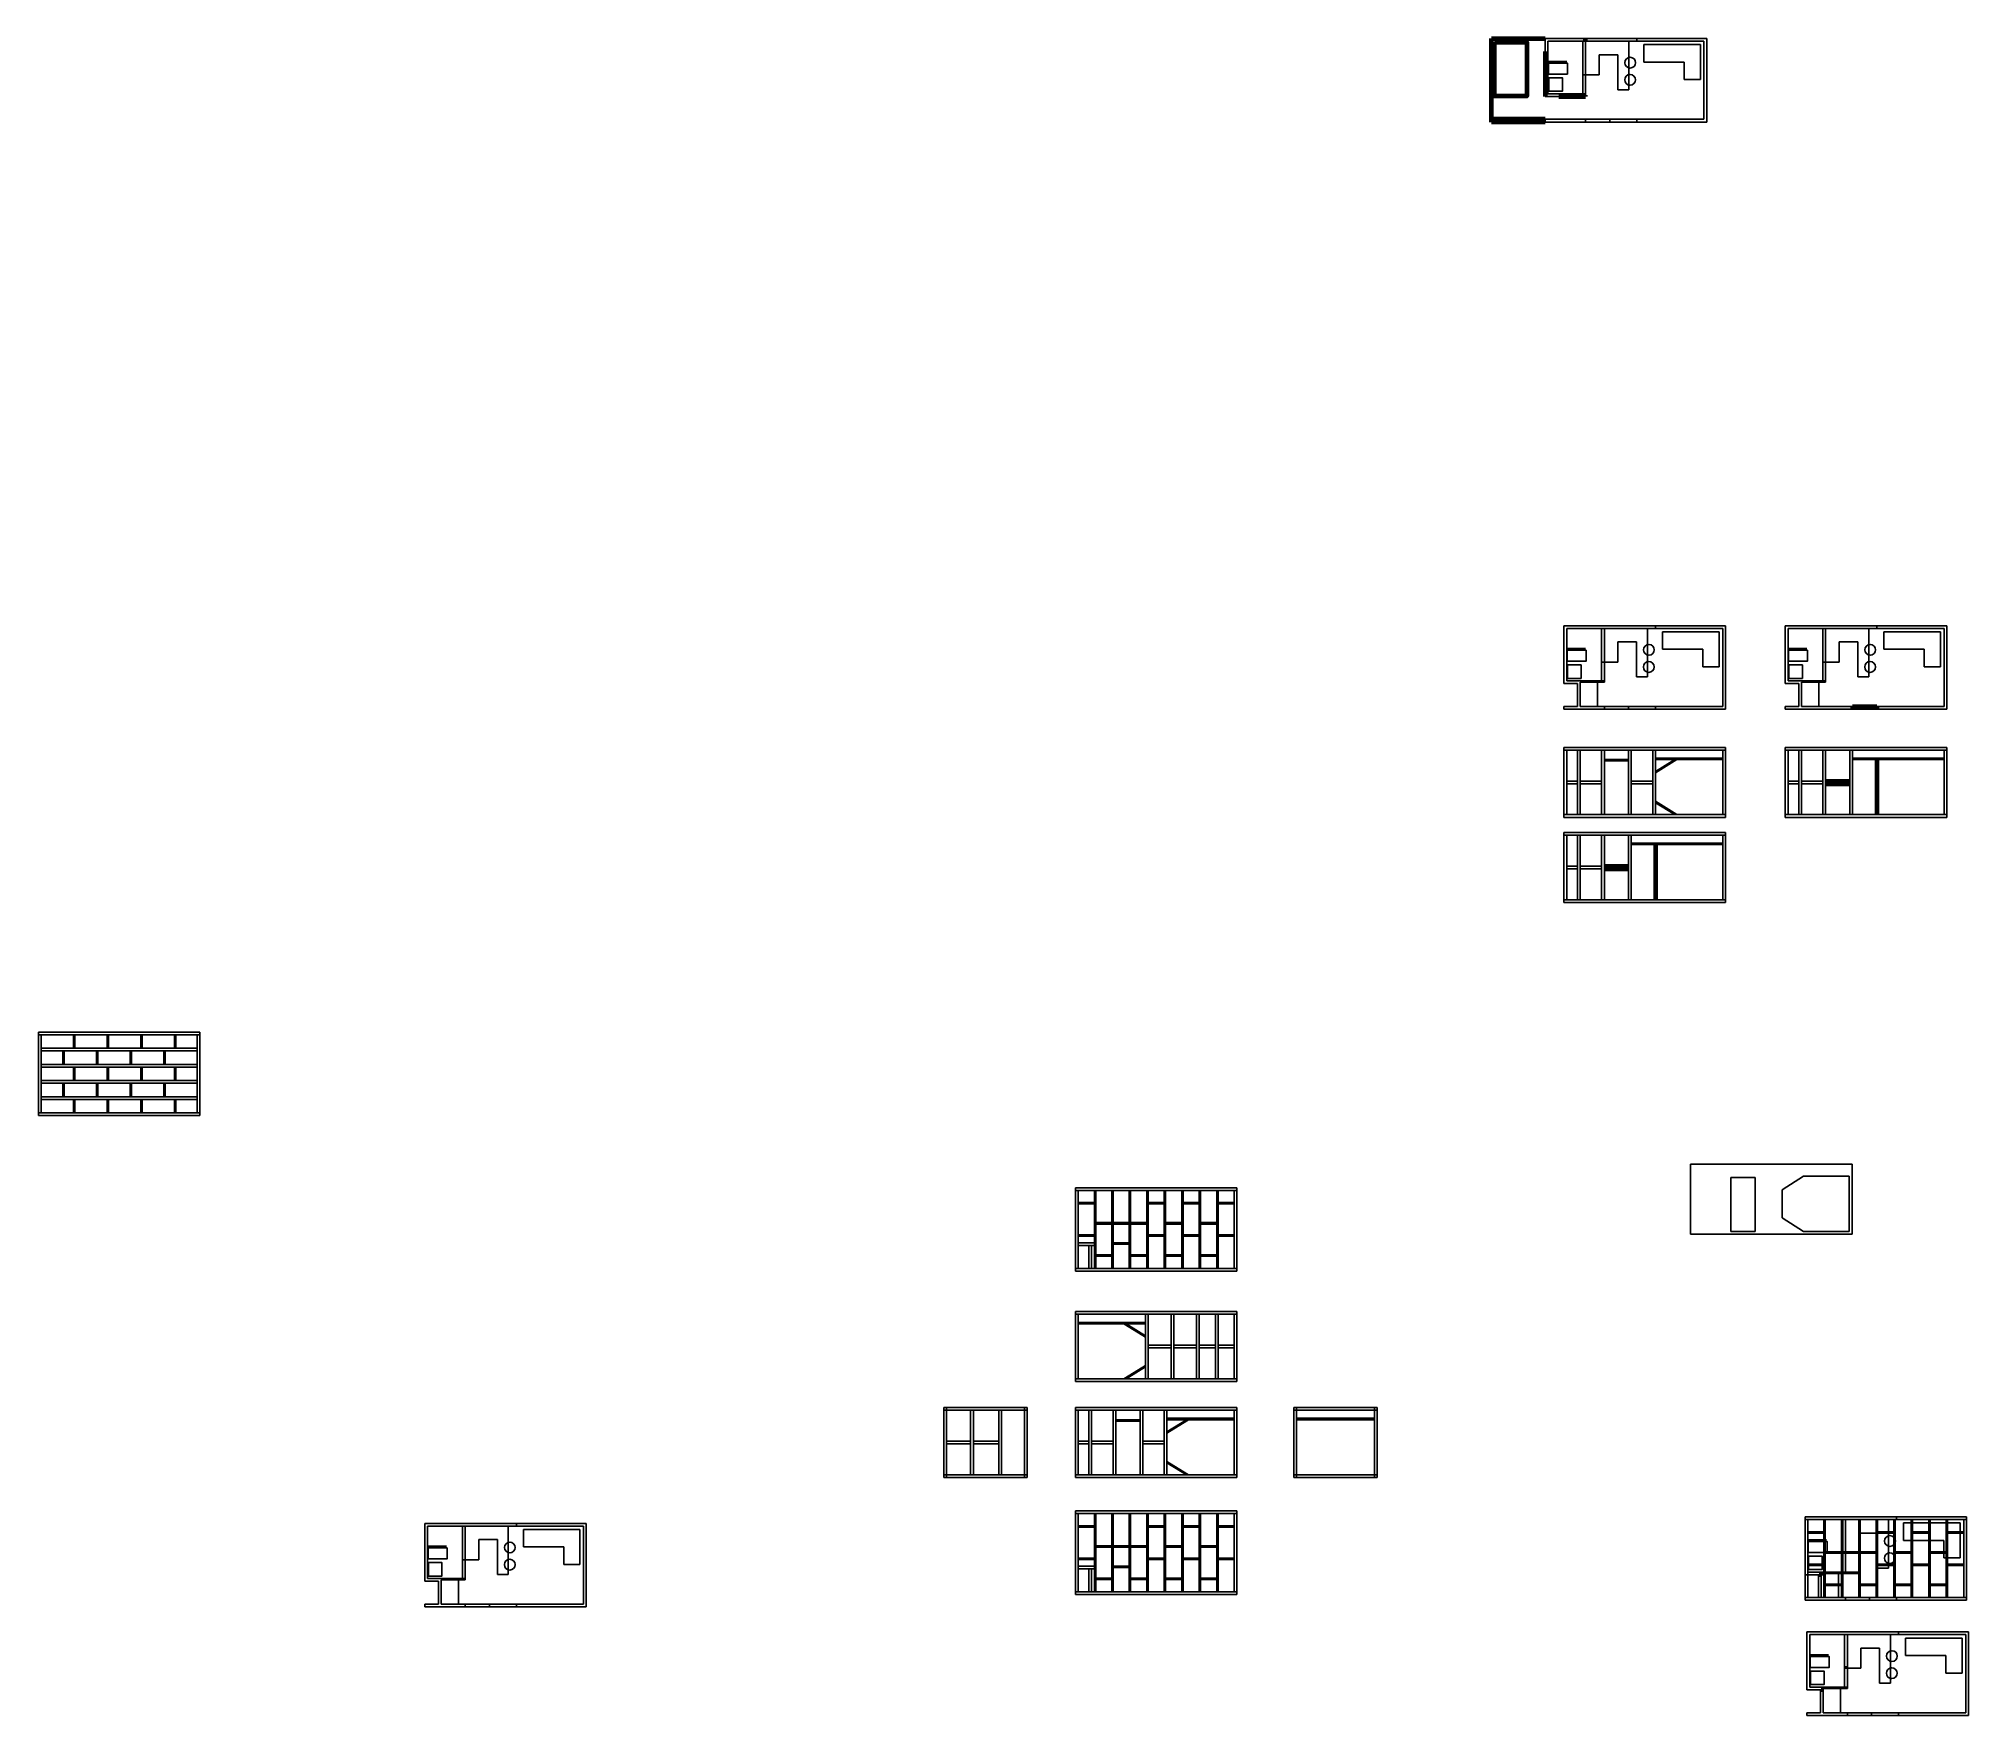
# Model space of a CAD drawing. Header units: millimetres. Extents: x -1275 to 9582, y 286 to 6518.
# Drawn here: x -1275 to 5899, y 286 to 6518 of the extents above; entities that cross this region are included whole.
import ezdxf

# ---------------------------------------------------------------- set-up
doc = ezdxf.new("R2010")
doc.units = ezdxf.units.MM
doc.layers.get('0').update_dxf_attribs({"true_color": 0xc2ced6})

msp = doc.modelspace()

# ---------------------------------------------------------------- linework, layer by layer
at = {"linetype": 'Continuous', "lineweight": 211}
for p, q in [((4126.3, 6208.1), (4126.3, 6518.1)), ((4126.3, 6518.1), (4326.3, 6518.1)), ((4326.3, 6470.8), (4326.3, 6303.1)), ((4476.3, 6508.1), (4476.3, 6518.1)), ((4376.3, 6303.1), (4476.3, 6303.1)), ((4476.3, 6303.1), (4476.3, 6308.1)), ((4326.3, 6218.1), (4126.3, 6218.1)), ((4326.3, 6208.1), (4126.3, 6208.1)), ((5468.6, 4036.1), (5468.6, 4026.1)), ((5468.6, 4036.1), (5558.6, 4036.1)), ((5558.6, 4036.1), (5558.6, 4026.1)), ((5558.6, 3839), (5558.6, 3634)), ((5368.6, 3759), (5458.6, 3759)), ((5368.6, 3749), (5458.6, 3749)), ((4735.8, 3522.6), (4735.8, 3317.6)), ((4545.8, 3442.6), (4635.8, 3442.6)), ((4545.8, 3432.6), (4635.8, 3432.6))]:
    msp.add_line(p, q, dxfattribs=at)
for p, q in [((4926.3, 6518.1), (4326.3, 6518.1)), ((4326.3, 6518.1), (4326.3, 6303.1)), ((4916.3, 6508.1), (4336.3, 6508.1)), ((4336.3, 6313.1), (4336.3, 6508.1)), ((4336.3, 6508.1), (4336.3, 6433.1)), ((4466.3, 6508.1), (4466.3, 6313.1)), ((4476.3, 6308.1), (4476.3, 6508.1)), ((4526.3, 6383.1), (4526.3, 6458.1)), ((4526.3, 6458.1), (4596.3, 6458.1)), ((4596.3, 6328.1), (4596.3, 6458.1)), ((4636.3, 6328.1), (4636.3, 6508.1)), ((4666.3, 6518.1), (4666.3, 6508.1)), ((4692.7, 6495.6), (4902.7, 6495.6)), ((4692.7, 6430.6), (4692.7, 6495.6)), ((4902.7, 6495.6), (4902.7, 6365.6)), ((4916.3, 6218.1), (4916.3, 6508.1)), ((4926.3, 6208.1), (4926.3, 6518.1)), ((4336.3, 6433.1), (4406.3, 6433.1)), ((4842.7, 6430.6), (4692.7, 6430.6)), ((4842.7, 6365.6), (4842.7, 6430.6)), ((4476.3, 6383.1), (4466.3, 6383.1)), ((4476.3, 6383.1), (4526.3, 6383.1)), ((4636.3, 6328.1), (4596.3, 6328.1)), ((4902.7, 6365.6), (4842.7, 6365.6)), ((4376.3, 6303.1), (4326.3, 6303.1)), ((4336.3, 6313.1), (4466.3, 6313.1)), ((4466.3, 6313.1), (4476.3, 6313.1)), ((4386.3, 6218.1), (4326.3, 6218.1)), ((4326.3, 6218.1), (4326.3, 6208.1)), ((4326.3, 6208.1), (4926.3, 6208.1)), ((4386.3, 6218.1), (4916.3, 6218.1)), ((4476.3, 6218.1), (4476.3, 6208.1)), ((4476.3, 6208.1), (4566.3, 6208.1)), ((4566.3, 6208.1), (4566.3, 6218.1)), ((4666.3, 6218.1), (4666.3, 6208.1)), ((4995.8, 4336.1), (4395.8, 4336.1)), ((4395.8, 4336.1), (4395.8, 4121.1)), ((4985.8, 4326.1), (4405.8, 4326.1)), ((4405.8, 4131.1), (4405.8, 4326.1)), ((4405.8, 4326.1), (4405.8, 4251.1)), ((4535.8, 4326.1), (4535.8, 4131.1)), ((4545.8, 4126.1), (4545.8, 4326.1)), ((4705.8, 4146.1), (4705.8, 4326.1)), ((4735.8, 4336.1), (4735.8, 4326.1)), ((4762.2, 4313.6), (4972.2, 4313.6)), ((4762.2, 4248.6), (4762.2, 4313.6)), ((4972.2, 4313.6), (4972.2, 4183.6)), ((4985.8, 4036.1), (4985.8, 4326.1)), ((4995.8, 4026.1), (4995.8, 4336.1)), ((5818.6, 4336.1), (5218.6, 4336.1)), ((5218.6, 4336.1), (5218.6, 4121.1)), ((5808.6, 4326.1), (5228.6, 4326.1)), ((5228.6, 4131.1), (5228.6, 4326.1)), ((5228.6, 4326.1), (5228.6, 4251.1)), ((5358.6, 4326.1), (5358.6, 4131.1)), ((5368.6, 4126.1), (5368.6, 4326.1)), ((5528.6, 4146.1), (5528.6, 4326.1)), ((5558.6, 4336.1), (5558.6, 4326.1)), ((5585, 4313.6), (5795, 4313.6)), ((5585, 4248.6), (5585, 4313.6)), ((5795, 4313.6), (5795, 4183.6)), ((5808.6, 4036.1), (5808.6, 4326.1)), ((5818.6, 4026.1), (5818.6, 4336.1)), ((4405.8, 4251.1), (4475.8, 4251.1)), ((4595.8, 4201.1), (4595.8, 4276.1)), ((4595.8, 4276.1), (4665.8, 4276.1)), ((4665.8, 4146.1), (4665.8, 4276.1)), ((4912.2, 4248.6), (4762.2, 4248.6)), ((4912.2, 4183.6), (4912.2, 4248.6)), ((5228.6, 4251.1), (5298.6, 4251.1)), ((5418.6, 4201.1), (5418.6, 4276.1)), ((5418.6, 4276.1), (5488.6, 4276.1)), ((5488.6, 4146.1), (5488.6, 4276.1)), ((5735, 4248.6), (5585, 4248.6)), ((5735, 4183.6), (5735, 4248.6)), ((4545.8, 4201.1), (4535.8, 4201.1)), ((4545.8, 4201.1), (4595.8, 4201.1)), ((4972.2, 4183.6), (4912.2, 4183.6)), ((5368.6, 4201.1), (5358.6, 4201.1)), ((5368.6, 4201.1), (5418.6, 4201.1)), ((5795, 4183.6), (5735, 4183.6)), ((4445.8, 4121.1), (4395.8, 4121.1)), ((4405.8, 4131.1), (4535.8, 4131.1)), ((4445.8, 4121.1), (4445.8, 4036.1)), ((4455.8, 4036.1), (4455.8, 4126.1)), ((4455.8, 4126.1), (4545.8, 4126.1)), ((4520.8, 4126.1), (4520.8, 4036.1)), ((4535.8, 4131.1), (4545.8, 4131.1)), ((4705.8, 4146.1), (4665.8, 4146.1)), ((5268.6, 4121.1), (5218.6, 4121.1)), ((5228.6, 4131.1), (5358.6, 4131.1)), ((5268.6, 4121.1), (5268.6, 4036.1)), ((5278.6, 4036.1), (5278.6, 4126.1)), ((5278.6, 4126.1), (5368.6, 4126.1)), ((5343.6, 4126.1), (5343.6, 4036.1)), ((5358.6, 4131.1), (5368.6, 4131.1)), ((5528.6, 4146.1), (5488.6, 4146.1)), ((4445.8, 4036.1), (4395.8, 4036.1)), ((4395.8, 4036.1), (4395.8, 4026.1)), ((4395.8, 4026.1), (4995.8, 4026.1)), ((4455.8, 4036.1), (4985.8, 4036.1)), ((4545.8, 4036.1), (4545.8, 4026.1)), ((4545.8, 4026.1), (4635.8, 4026.1)), ((4635.8, 4026.1), (4635.8, 4036.1)), ((4735.8, 4036.1), (4735.8, 4026.1)), ((5268.6, 4036.1), (5218.6, 4036.1)), ((5218.6, 4036.1), (5218.6, 4026.1)), ((5218.6, 4026.1), (5818.6, 4026.1)), ((5278.6, 4036.1), (5808.6, 4036.1)), ((4995.8, 3884), (4395.8, 3884)), ((4395.8, 3884), (4395.8, 3624)), ((4995.8, 3624), (4995.8, 3884)), ((5818.6, 3884), (5218.6, 3884)), ((5218.6, 3884), (5218.6, 3624)), ((5818.6, 3624), (5818.6, 3884)), ((4995.8, 3874), (4395.8, 3874)), ((4405.8, 3874), (4405.8, 3634)), ((4445.8, 3634), (4445.8, 3874)), ((4445.8, 3874), (4455.8, 3874)), ((4455.8, 3874), (4455.8, 3634)), ((4535.8, 3634), (4535.8, 3874)), ((4545.8, 3634), (4545.8, 3874)), ((4635.8, 3839), (4545.8, 3839)), ((4545.8, 3834), (4635.8, 3834)), ((4635.8, 3634), (4635.8, 3874)), ((4635.8, 3834), (4635.8, 3839)), ((4645.8, 3634), (4645.8, 3874)), ((4725.8, 3634), (4725.8, 3874)), ((4735.8, 3874), (4735.8, 3634)), ((4735.8, 3844), (4985.8, 3844)), ((4985.8, 3839), (4735.8, 3839)), ((4735.8, 3789), (4815.8, 3839)), ((4807.8, 3839), (4735.8, 3794.3)), ((4985.8, 3634), (4985.8, 3874)), ((5818.6, 3874), (5218.6, 3874)), ((5228.6, 3874), (5228.6, 3634)), ((5268.6, 3634), (5268.6, 3874)), ((5268.6, 3874), (5278.6, 3874)), ((5278.6, 3874), (5278.6, 3634)), ((5358.6, 3634), (5358.6, 3874)), ((5368.6, 3634), (5368.6, 3874)), ((5458.6, 3634), (5458.6, 3874)), ((5468.6, 3634), (5468.6, 3874)), ((5468.6, 3844), (5808.6, 3844)), ((5808.6, 3839), (5468.6, 3839)), ((5808.6, 3634), (5808.6, 3874)), ((4445.8, 3759), (4405.8, 3759)), ((4445.8, 3749), (4405.8, 3749)), ((4535.8, 3759), (4455.8, 3759)), ((4535.8, 3749), (4455.8, 3749)), ((4645.8, 3759), (4725.8, 3759)), ((4645.8, 3749), (4725.8, 3749)), ((5268.6, 3759), (5228.6, 3759)), ((5268.6, 3749), (5228.6, 3749)), ((5358.6, 3759), (5278.6, 3759)), ((5358.6, 3749), (5278.6, 3749)), ((4735.8, 3684), (4815.8, 3634)), ((4807.8, 3634), (4735.8, 3678.3)), ((4395.8, 3634), (4995.8, 3634)), ((4395.8, 3634), (4545.8, 3634)), ((4395.8, 3624), (4995.8, 3624)), ((4405.8, 3634), (4465.8, 3634)), ((4545.8, 3634), (4535.8, 3634)), ((4545.8, 3634), (4635.8, 3634)), ((4635.8, 3634), (4645.8, 3634)), ((4815.8, 3634), (4807.8, 3634)), ((5218.6, 3634), (5818.6, 3634)), ((5218.6, 3634), (5368.6, 3634)), ((5218.6, 3624), (5818.6, 3624)), ((5228.6, 3634), (5288.6, 3634)), ((5368.6, 3634), (5358.6, 3634)), ((5368.6, 3634), (5458.6, 3634)), ((5458.6, 3634), (5468.6, 3634)), ((4995.8, 3567.6), (4395.8, 3567.6)), ((4395.8, 3567.6), (4395.8, 3307.6)), ((4995.8, 3557.6), (4395.8, 3557.6)), ((4405.8, 3557.6), (4405.8, 3317.6)), ((4445.8, 3317.6), (4445.8, 3557.6)), ((4445.8, 3557.6), (4455.8, 3557.6)), ((4455.8, 3557.6), (4455.8, 3317.6)), ((4535.8, 3317.6), (4535.8, 3557.6)), ((4545.8, 3317.6), (4545.8, 3557.6)), ((4635.8, 3317.6), (4635.8, 3557.6)), ((4645.8, 3317.6), (4645.8, 3557.6)), ((4645.8, 3527.6), (4985.8, 3527.6)), ((4985.8, 3522.6), (4645.8, 3522.6)), ((4985.8, 3317.6), (4985.8, 3557.6)), ((4995.8, 3307.6), (4995.8, 3567.6)), ((4445.8, 3442.6), (4405.8, 3442.6)), ((4445.8, 3432.6), (4405.8, 3432.6)), ((4535.8, 3442.6), (4455.8, 3442.6)), ((4535.8, 3432.6), (4455.8, 3432.6)), ((4395.8, 3317.6), (4995.8, 3317.6)), ((4395.8, 3317.6), (4545.8, 3317.6)), ((4395.8, 3307.6), (4995.8, 3307.6)), ((4405.8, 3317.6), (4465.8, 3317.6)), ((4545.8, 3317.6), (4535.8, 3317.6)), ((4545.8, 3317.6), (4635.8, 3317.6)), ((4635.8, 3317.6), (4645.8, 3317.6)), ((-674.9, 2825.9), (-1274.9, 2825.9)), ((-1274.9, 2825.9), (-1274.9, 2515.9)), ((-674.9, 2815.9), (-1274.9, 2815.9)), ((-1264.9, 2815.9), (-1264.9, 2525.9)), ((-1144.9, 2765.9), (-1144.9, 2815.9)), ((-1139.9, 2765.9), (-1139.9, 2815.9)), ((-1019.9, 2765.9), (-1019.9, 2815.9)), ((-1014.9, 2765.9), (-1014.9, 2815.9)), ((-894.9, 2765.9), (-894.9, 2815.9)), ((-889.9, 2765.9), (-889.9, 2815.9)), ((-769.9, 2765.9), (-769.9, 2815.9)), ((-764.9, 2765.9), (-764.9, 2815.9)), ((-684.9, 2525.9), (-684.9, 2815.9)), ((-674.9, 2515.9), (-674.9, 2825.9)), ((-1264.9, 2765.9), (-684.9, 2765.9)), ((-1264.9, 2755.9), (-684.9, 2755.9)), ((-1184.9, 2705.9), (-1184.9, 2755.9)), ((-1179.9, 2705.9), (-1179.9, 2755.9)), ((-1059.9, 2705.9), (-1059.9, 2755.9)), ((-1054.9, 2705.9), (-1054.9, 2755.9)), ((-934.9, 2705.9), (-934.9, 2755.9)), ((-929.9, 2705.9), (-929.9, 2755.9)), ((-809.9, 2705.9), (-809.9, 2755.9)), ((-804.9, 2705.9), (-804.9, 2755.9)), ((-1264.9, 2705.9), (-684.9, 2705.9)), ((-1264.9, 2705.9), (-1184.9, 2705.9)), ((-1264.9, 2695.9), (-684.9, 2695.9)), ((-1184.9, 2705.9), (-1179.9, 2705.9)), ((-1179.9, 2705.9), (-1059.9, 2705.9)), ((-1144.9, 2645.9), (-1144.9, 2695.9)), ((-1139.9, 2645.9), (-1139.9, 2695.9)), ((-1059.9, 2705.9), (-1054.9, 2705.9)), ((-1054.9, 2705.9), (-934.9, 2705.9)), ((-1019.9, 2645.9), (-1019.9, 2695.9)), ((-1014.9, 2645.9), (-1014.9, 2695.9)), ((-934.9, 2705.9), (-929.9, 2705.9)), ((-929.9, 2705.9), (-809.9, 2705.9)), ((-894.9, 2645.9), (-894.9, 2695.9)), ((-889.9, 2645.9), (-889.9, 2695.9)), ((-809.9, 2705.9), (-804.9, 2705.9)), ((-769.9, 2645.9), (-769.9, 2695.9)), ((-764.9, 2645.9), (-764.9, 2695.9)), ((-1264.9, 2645.9), (-684.9, 2645.9)), ((-1264.9, 2635.9), (-684.9, 2635.9)), ((-1264.9, 2585.9), (-684.9, 2585.9)), ((-1184.9, 2585.9), (-1184.9, 2635.9)), ((-1179.9, 2585.9), (-1179.9, 2635.9)), ((-1059.9, 2585.9), (-1059.9, 2635.9)), ((-1054.9, 2585.9), (-1054.9, 2635.9)), ((-934.9, 2585.9), (-934.9, 2635.9)), ((-929.9, 2585.9), (-929.9, 2635.9)), ((-809.9, 2585.9), (-809.9, 2635.9)), ((-804.9, 2585.9), (-804.9, 2635.9)), ((-1274.9, 2525.9), (-674.9, 2525.9)), ((-1274.9, 2515.9), (-674.9, 2515.9)), ((-1264.9, 2575.9), (-684.9, 2575.9)), ((-1264.9, 2525.9), (-1144.9, 2525.9)), ((-1144.9, 2525.9), (-1144.9, 2575.9)), ((-1144.9, 2525.9), (-1139.9, 2525.9)), ((-1139.9, 2525.9), (-1139.9, 2575.9)), ((-1139.9, 2525.9), (-1019.9, 2525.9)), ((-1019.9, 2525.9), (-1019.9, 2575.9)), ((-1019.9, 2525.9), (-1014.9, 2525.9)), ((-1014.9, 2525.9), (-1014.9, 2575.9)), ((-1014.9, 2525.9), (-894.9, 2525.9)), ((-894.9, 2525.9), (-894.9, 2575.9)), ((-894.9, 2525.9), (-889.9, 2525.9)), ((-889.9, 2525.9), (-889.9, 2575.9)), ((-889.9, 2525.9), (-769.9, 2525.9)), ((-769.9, 2525.9), (-769.9, 2575.9)), ((-769.9, 2525.9), (-764.9, 2525.9)), ((-764.9, 2525.9), (-764.9, 2575.9)), ((5466.5, 2335), (4866.5, 2335)), ((4866.5, 2335), (4866.5, 2075)), ((5466.5, 2075), (5466.5, 2335)), ((3179.9, 2247.7), (2579.9, 2247.7)), ((2579.9, 2247.7), (2579.9, 1937.7)), ((3179.9, 2237.7), (2579.9, 2237.7)), ((2589.9, 2237.7), (2589.9, 1947.7)), ((2649.9, 1947.7), (2649.9, 2237.7)), ((2654.9, 1947.7), (2654.9, 2237.7)), ((2714.9, 1947.7), (2714.9, 2237.7)), ((2719.9, 1947.7), (2719.9, 2237.7)), ((2779.9, 1947.7), (2779.9, 2237.7)), ((2784.9, 1947.7), (2784.9, 2237.7)), ((2844.9, 1947.7), (2844.9, 2237.7)), ((2849.9, 1947.7), (2849.9, 2237.7)), ((2909.9, 1947.7), (2909.9, 2237.7)), ((2914.9, 1947.7), (2914.9, 2237.7)), ((2974.9, 1947.7), (2974.9, 2237.7)), ((2979.9, 1947.7), (2979.9, 2237.7)), ((3039.9, 1947.7), (3039.9, 2237.7)), ((3044.9, 1947.7), (3044.9, 2237.7)), ((3104.9, 1947.7), (3104.9, 2237.7)), ((3109.9, 1947.7), (3109.9, 2237.7)), ((3169.9, 1947.7), (3169.9, 2237.7)), ((3179.9, 1937.7), (3179.9, 2247.7)), ((5016.5, 2085), (5016.5, 2285)), ((5016.5, 2285), (5106.5, 2285)), ((5106.5, 2085), (5106.5, 2285)), ((5206.5, 2240), (5286.5, 2290)), ((5206.5, 2240), (5206.5, 2135)), ((5456.5, 2290), (5286.5, 2290)), ((5456.5, 2085), (5456.5, 2290)), ((2589.9, 2187.7), (2589.9, 2192.7)), ((2589.9, 2192.7), (2649.9, 2192.7)), ((2589.9, 2067.7), (2589.9, 2187.7)), ((2589.9, 2187.7), (2649.9, 2187.7)), ((2849.9, 2192.7), (2909.9, 2192.7)), ((2849.9, 2187.7), (2909.9, 2187.7)), ((2979.9, 2192.7), (3039.9, 2192.7)), ((2979.9, 2187.7), (3039.9, 2187.7)), ((3109.9, 2192.7), (3169.9, 2192.7)), ((3109.9, 2187.7), (3169.9, 2187.7)), ((2654.9, 2117.7), (2714.9, 2117.7)), ((2654.9, 2112.7), (2714.9, 2112.7)), ((2779.9, 2117.7), (2719.9, 2117.7)), ((2719.9, 2112.7), (2779.9, 2112.7)), ((2784.9, 2117.7), (2844.9, 2117.7)), ((2784.9, 2112.7), (2844.9, 2112.7)), ((2914.9, 2117.7), (2974.9, 2117.7)), ((2914.9, 2112.7), (2974.9, 2112.7)), ((3044.9, 2117.7), (3104.9, 2117.7)), ((3044.9, 2112.7), (3104.9, 2112.7)), ((5016.5, 2085), (5106.5, 2085)), ((5206.5, 2135), (5286.5, 2085)), ((5286.5, 2085), (5456.5, 2085)), ((2649.9, 2072.7), (2589.9, 2072.7)), ((2589.9, 1947.7), (2589.9, 2067.7)), ((2589.9, 2067.7), (2649.9, 2067.7)), ((2649.9, 2042.7), (2589.9, 2042.7)), ((2589.9, 2032.7), (2649.9, 2032.7)), ((2629.9, 1947.7), (2629.9, 2032.7)), ((2629.9, 2032.7), (2639.9, 2032.7)), ((2639.9, 2032.7), (2639.9, 1947.7)), ((2649.9, 2067.7), (2649.9, 2072.7)), ((2649.9, 2032.7), (2649.9, 2042.7)), ((2719.9, 2042.7), (2779.9, 2042.7)), ((2779.9, 2037.7), (2719.9, 2037.7)), ((2779.9, 2042.7), (2779.9, 2037.7)), ((2909.9, 2072.7), (2849.9, 2072.7)), ((2849.9, 2067.7), (2909.9, 2067.7)), ((3039.9, 2072.7), (2979.9, 2072.7)), ((2979.9, 2067.7), (3039.9, 2067.7)), ((3169.9, 2072.7), (3109.9, 2072.7)), ((3109.9, 2067.7), (3169.9, 2067.7)), ((4866.5, 2075), (5466.5, 2075)), ((2579.9, 1947.7), (3179.9, 1947.7)), ((2579.9, 1937.7), (3179.9, 1937.7)), ((2714.9, 1997.7), (2654.9, 1997.7)), ((2654.9, 1992.7), (2714.9, 1992.7)), ((2714.9, 1947.7), (2719.9, 1947.7)), ((2844.9, 1997.7), (2784.9, 1997.7)), ((2784.9, 1992.7), (2844.9, 1992.7)), ((2974.9, 1997.7), (2914.9, 1997.7)), ((2914.9, 1992.7), (2974.9, 1992.7)), ((3104.9, 1997.7), (3044.9, 1997.7)), ((3044.9, 1992.7), (3104.9, 1992.7)), ((2579.9, 1527.1), (2579.9, 1787.1)), ((2579.9, 1787.1), (3179.9, 1787.1)), ((2579.9, 1777.1), (3179.9, 1777.1)), ((2589.9, 1537.1), (2589.9, 1777.1)), ((2839.9, 1747.1), (2589.9, 1747.1)), ((2589.9, 1742.1), (2839.9, 1742.1)), ((2839.9, 1692.1), (2759.9, 1742.1)), ((2767.9, 1742.1), (2839.9, 1697.5)), ((2839.9, 1777.1), (2839.9, 1537.1)), ((2849.9, 1537.1), (2849.9, 1777.1)), ((2934.9, 1537.1), (2934.9, 1777.1)), ((2944.9, 1537.1), (2944.9, 1777.1)), ((3029.9, 1537.1), (3029.9, 1777.1)), ((3039.9, 1537.1), (3039.9, 1777.1)), ((3099.9, 1777.1), (3099.9, 1537.1)), ((3109.9, 1537.1), (3109.9, 1777.1)), ((3179.9, 1777.1), (3169.9, 1777.1)), ((3169.9, 1777.1), (3169.9, 1537.1)), ((3179.9, 1787.1), (3179.9, 1527.1)), ((3179.9, 1787.1), (3179.9, 1527.1)), ((2934.9, 1662.1), (2849.9, 1662.1)), ((2934.9, 1652.1), (2849.9, 1652.1)), ((3029.9, 1662.1), (2944.9, 1662.1)), ((3029.9, 1652.1), (2944.9, 1652.1)), ((3099.9, 1662.1), (3039.9, 1662.1)), ((3099.9, 1652.1), (3039.9, 1652.1)), ((3169.9, 1662.1), (3109.9, 1662.1)), ((3169.9, 1652.1), (3109.9, 1652.1)), ((2839.9, 1587.1), (2759.9, 1537.1)), ((2767.9, 1537.1), (2839.9, 1581.5)), ((3179.9, 1537.1), (2579.9, 1537.1)), ((3179.9, 1527.1), (2579.9, 1527.1)), ((2759.9, 1537.1), (2767.9, 1537.1)), ((2400.1, 1430.5), (2090.1, 1430.5)), ((2090.1, 1430.5), (2090.1, 1170.5)), ((2400.1, 1420.5), (2090.1, 1420.5)), ((2100.1, 1420.5), (2100.1, 1430.5)), ((2100.1, 1420.5), (2100.1, 1180.5)), ((2190.1, 1180.5), (2190.1, 1420.5)), ((2200.1, 1180.5), (2200.1, 1420.5)), ((2305.1, 1420.5), (2295.1, 1420.5)), ((2295.1, 1420.5), (2295.1, 1180.5)), ((2305.1, 1180.5), (2305.1, 1420.5)), ((2390.1, 1420.5), (2390.1, 1430.5)), ((2390.1, 1180.5), (2390.1, 1420.5)), ((2390.1, 1410.5), (2390.1, 1405.5)), ((2400.1, 1170.5), (2400.1, 1430.5)), ((3179.9, 1430.5), (2579.9, 1430.5)), ((2579.9, 1430.5), (2579.9, 1170.5)), ((3179.9, 1420.5), (2579.9, 1420.5)), ((2589.9, 1420.5), (2589.9, 1180.5)), ((2629.9, 1180.5), (2629.9, 1420.5)), ((2629.9, 1420.5), (2639.9, 1420.5)), ((2639.9, 1420.5), (2639.9, 1180.5)), ((2719.9, 1180.5), (2719.9, 1420.5)), ((2729.9, 1180.5), (2729.9, 1420.5)), ((2819.9, 1385.5), (2729.9, 1385.5)), ((2729.9, 1380.5), (2819.9, 1380.5)), ((2819.9, 1180.5), (2819.9, 1420.5)), ((2819.9, 1380.5), (2819.9, 1385.5)), ((2829.9, 1180.5), (2829.9, 1420.5)), ((2909.9, 1180.5), (2909.9, 1420.5)), ((2919.9, 1420.5), (2919.9, 1180.5)), ((2919.9, 1390.5), (3169.9, 1390.5)), ((3169.9, 1385.5), (2919.9, 1385.5)), ((2919.9, 1335.5), (2999.9, 1385.5)), ((2991.9, 1385.5), (2919.9, 1340.9)), ((3169.9, 1180.5), (3169.9, 1420.5)), ((3179.9, 1170.5), (3179.9, 1430.5)), ((3700.9, 1430.5), (3390.9, 1430.5)), ((3390.9, 1430.5), (3390.9, 1170.5)), ((3700.9, 1420.5), (3390.9, 1420.5)), ((3400.9, 1420.5), (3400.9, 1430.5)), ((3400.9, 1420.5), (3400.9, 1180.5)), ((3400.9, 1390.5), (3690.9, 1390.5)), ((3690.9, 1385.5), (3400.9, 1385.5)), ((3690.9, 1420.5), (3690.9, 1430.5)), ((3690.9, 1180.5), (3690.9, 1420.5)), ((3690.9, 1410.5), (3690.9, 1405.5)), ((3700.9, 1170.5), (3700.9, 1430.5)), ((2190.1, 1305.5), (2100.1, 1305.5)), ((2190.1, 1295.5), (2100.1, 1295.5)), ((2200.1, 1305.5), (2295.1, 1305.5)), ((2200.1, 1295.5), (2295.1, 1295.5)), ((2629.9, 1305.5), (2589.9, 1305.5)), ((2629.9, 1295.5), (2589.9, 1295.5)), ((2719.9, 1305.5), (2639.9, 1305.5)), ((2719.9, 1295.5), (2639.9, 1295.5)), ((2829.9, 1305.5), (2909.9, 1305.5)), ((2829.9, 1295.5), (2909.9, 1295.5)), ((2919.9, 1230.5), (2999.9, 1180.5)), ((2991.9, 1180.5), (2919.9, 1224.9)), ((2090.1, 1170.5), (2090.1, 1180.5)), ((2090.1, 1180.5), (2400.1, 1180.5)), ((2090.1, 1170.5), (2400.1, 1170.5)), ((2100.1, 1180.5), (2100.1, 1170.5)), ((2100.1, 1180.5), (2190.1, 1180.5)), ((2190.1, 1180.5), (2200.1, 1180.5)), ((2390.1, 1180.5), (2390.1, 1170.5)), ((2579.9, 1180.5), (3179.9, 1180.5)), ((2579.9, 1180.5), (2729.9, 1180.5)), ((2579.9, 1170.5), (3179.9, 1170.5)), ((2589.9, 1180.5), (2649.9, 1180.5)), ((2729.9, 1180.5), (2719.9, 1180.5)), ((2729.9, 1180.5), (2819.9, 1180.5)), ((2819.9, 1180.5), (2829.9, 1180.5)), ((2999.9, 1180.5), (2991.9, 1180.5)), ((3390.9, 1170.5), (3390.9, 1180.5)), ((3390.9, 1180.5), (3700.9, 1180.5)), ((3390.9, 1170.5), (3700.9, 1170.5)), ((3400.9, 1180.5), (3400.9, 1170.5)), ((3690.9, 1180.5), (3690.9, 1170.5)), ((3179.9, 1046.2), (2579.9, 1046.2)), ((2579.9, 1046.2), (2579.9, 736.2)), ((3179.9, 1036.2), (2579.9, 1036.2)), ((2589.9, 1036.2), (2589.9, 746.2)), ((2649.9, 746.2), (2649.9, 1036.2)), ((2654.9, 746.2), (2654.9, 1036.2)), ((2714.9, 746.2), (2714.9, 1036.2)), ((2719.9, 746.2), (2719.9, 1036.2)), ((2779.9, 746.2), (2779.9, 1036.2)), ((2784.9, 746.2), (2784.9, 1036.2)), ((2844.9, 746.2), (2844.9, 1036.2)), ((2849.9, 746.2), (2849.9, 1036.2)), ((2909.9, 746.2), (2909.9, 1036.2)), ((2914.9, 746.2), (2914.9, 1036.2)), ((2974.9, 746.2), (2974.9, 1036.2)), ((2979.9, 746.2), (2979.9, 1036.2)), ((3039.9, 746.2), (3039.9, 1036.2)), ((3044.9, 746.2), (3044.9, 1036.2)), ((3104.9, 746.2), (3104.9, 1036.2)), ((3109.9, 746.2), (3109.9, 1036.2)), ((3169.9, 746.2), (3169.9, 1036.2)), ((3179.9, 736.2), (3179.9, 1046.2)), ((5891.9, 1024.1), (5291.9, 1024.1)), ((5291.9, 1024.1), (5291.9, 809.1)), ((5881.9, 1014.1), (5301.9, 1014.1)), ((5301.9, 819.1), (5301.9, 1014.1)), ((5301.9, 1014.1), (5301.9, 939.1)), ((5431.9, 1014.1), (5431.9, 819.1)), ((5441.9, 814.1), (5441.9, 1014.1)), ((5601.9, 834.1), (5601.9, 1014.1)), ((5631.9, 1024.1), (5631.9, 1014.1)), ((5881.9, 724.1), (5881.9, 1014.1)), ((5891.9, 714.1), (5891.9, 1024.1)), ((761.3, 999.9), (161.3, 999.9)), ((161.3, 999.9), (161.3, 784.9)), ((751.3, 989.9), (171.3, 989.9)), ((171.3, 794.9), (171.3, 989.9)), ((171.3, 989.9), (171.3, 914.9)), ((301.3, 989.9), (301.3, 794.9)), ((311.3, 789.9), (311.3, 989.9)), ((361.3, 864.9), (361.3, 939.9)), ((361.3, 939.9), (431.3, 939.9)), ((431.3, 809.9), (431.3, 939.9)), ((471.3, 809.9), (471.3, 989.9)), ((501.3, 999.9), (501.3, 989.9)), ((527.7, 977.4), (737.7, 977.4)), ((527.7, 912.4), (527.7, 977.4)), ((737.7, 977.4), (737.7, 847.4)), ((751.3, 699.9), (751.3, 989.9)), ((761.3, 689.9), (761.3, 999.9)), ((2589.9, 986.2), (2589.9, 991.2)), ((2589.9, 991.2), (2649.9, 991.2)), ((2589.9, 866.2), (2589.9, 986.2)), ((2589.9, 986.2), (2649.9, 986.2)), ((2849.9, 991.2), (2909.9, 991.2)), ((2849.9, 986.2), (2909.9, 986.2)), ((2979.9, 991.2), (3039.9, 991.2)), ((2979.9, 986.2), (3039.9, 986.2)), ((3109.9, 991.2), (3169.9, 991.2)), ((3109.9, 986.2), (3169.9, 986.2)), ((5301.9, 939.1), (5371.9, 939.1)), ((5491.9, 889.1), (5491.9, 964.1)), ((5491.9, 964.1), (5561.9, 964.1)), ((5561.9, 834.1), (5561.9, 964.1)), ((5658.2, 1001.6), (5868.2, 1001.6)), ((5658.2, 936.6), (5658.2, 1001.6)), ((5808.2, 936.6), (5658.2, 936.6)), ((5808.2, 871.6), (5808.2, 936.6)), ((5868.2, 1001.6), (5868.2, 871.6)), ((171.3, 914.9), (241.3, 914.9)), ((311.3, 864.9), (301.3, 864.9)), ((311.3, 864.9), (361.3, 864.9)), ((677.7, 912.4), (527.7, 912.4)), ((677.7, 847.4), (677.7, 912.4)), ((2649.9, 871.2), (2589.9, 871.2)), ((2589.9, 746.2), (2589.9, 866.2)), ((2589.9, 866.2), (2649.9, 866.2)), ((2649.9, 866.2), (2649.9, 871.2)), ((2654.9, 916.2), (2714.9, 916.2)), ((2654.9, 911.2), (2714.9, 911.2)), ((2779.9, 916.2), (2719.9, 916.2)), ((2719.9, 911.2), (2779.9, 911.2)), ((2784.9, 916.2), (2844.9, 916.2)), ((2784.9, 911.2), (2844.9, 911.2)), ((2909.9, 871.2), (2849.9, 871.2)), ((2849.9, 866.2), (2909.9, 866.2)), ((2914.9, 916.2), (2974.9, 916.2)), ((2914.9, 911.2), (2974.9, 911.2)), ((3039.9, 871.2), (2979.9, 871.2)), ((2979.9, 866.2), (3039.9, 866.2)), ((3044.9, 916.2), (3104.9, 916.2)), ((3044.9, 911.2), (3104.9, 911.2)), ((3169.9, 871.2), (3109.9, 871.2)), ((3109.9, 866.2), (3169.9, 866.2)), ((5441.9, 889.1), (5431.9, 889.1)), ((5441.9, 889.1), (5491.9, 889.1)), ((5868.2, 871.6), (5808.2, 871.6)), ((171.3, 794.9), (301.3, 794.9)), ((221.3, 699.9), (221.3, 789.9)), ((221.3, 789.9), (311.3, 789.9)), ((286.3, 789.9), (286.3, 699.9)), ((301.3, 794.9), (311.3, 794.9)), ((471.3, 809.9), (431.3, 809.9)), ((737.7, 847.4), (677.7, 847.4)), ((2649.9, 841.2), (2589.9, 841.2)), ((2589.9, 831.2), (2649.9, 831.2)), ((2629.9, 746.2), (2629.9, 831.2)), ((2639.9, 831.2), (2639.9, 746.2)), ((2649.9, 831.2), (2649.9, 841.2)), ((2714.9, 796.2), (2654.9, 796.2)), ((2654.9, 791.2), (2714.9, 791.2)), ((2719.9, 841.2), (2779.9, 841.2)), ((2779.9, 836.2), (2719.9, 836.2)), ((2779.9, 841.2), (2779.9, 836.2)), ((2844.9, 796.2), (2784.9, 796.2)), ((2784.9, 791.2), (2844.9, 791.2)), ((2974.9, 796.2), (2914.9, 796.2)), ((2914.9, 791.2), (2974.9, 791.2)), ((3104.9, 796.2), (3044.9, 796.2)), ((3044.9, 791.2), (3104.9, 791.2)), ((5341.9, 809.1), (5291.9, 809.1)), ((5301.9, 819.1), (5431.9, 819.1)), ((5341.9, 809.1), (5341.9, 724.1)), ((5351.9, 724.1), (5351.9, 814.1)), ((5351.9, 814.1), (5441.9, 814.1)), ((5416.9, 814.1), (5416.9, 724.1)), ((5431.9, 819.1), (5441.9, 819.1)), ((5601.9, 834.1), (5561.9, 834.1)), ((211.3, 784.9), (161.3, 784.9)), ((211.3, 784.9), (211.3, 699.9)), ((2579.9, 746.2), (3179.9, 746.2)), ((2579.9, 736.2), (3179.9, 736.2)), ((2714.9, 746.2), (2719.9, 746.2)), ((5341.9, 724.1), (5291.9, 724.1)), ((5291.9, 724.1), (5291.9, 714.1)), ((5351.9, 724.1), (5881.9, 724.1)), ((5416.9, 724.1), (5441.9, 724.1)), ((5441.9, 724.1), (5441.9, 714.1)), ((5531.9, 714.1), (5531.9, 724.1)), ((5631.9, 724.1), (5631.9, 714.1)), ((211.3, 699.9), (161.3, 699.9)), ((161.3, 699.9), (161.3, 689.9)), ((161.3, 689.9), (761.3, 689.9)), ((221.3, 699.9), (751.3, 699.9)), ((286.3, 699.9), (311.3, 699.9)), ((311.3, 699.9), (311.3, 689.9)), ((311.3, 689.9), (401.3, 689.9)), ((401.3, 689.9), (401.3, 699.9)), ((501.3, 699.9), (501.3, 689.9)), ((5291.9, 714.1), (5891.9, 714.1)), ((5441.9, 714.1), (5531.9, 714.1)), ((5899.2, 596.5), (5299.2, 596.5)), ((5299.2, 596.5), (5299.2, 381.5)), ((5889.2, 586.5), (5309.2, 586.5)), ((5309.2, 391.5), (5309.2, 586.5)), ((5309.2, 586.5), (5309.2, 511.5)), ((5439.2, 586.5), (5439.2, 391.5)), ((5449.2, 386.5), (5449.2, 586.5)), ((5609.2, 406.5), (5609.2, 586.5)), ((5639.2, 596.5), (5639.2, 586.5)), ((5665.6, 574), (5875.6, 574)), ((5665.6, 509), (5665.6, 574)), ((5875.6, 574), (5875.6, 444)), ((5889.2, 296.5), (5889.2, 586.5)), ((5899.2, 286.5), (5899.2, 596.5)), ((5309.2, 511.5), (5379.2, 511.5)), ((5499.2, 461.5), (5499.2, 536.5)), ((5499.2, 536.5), (5569.2, 536.5)), ((5569.2, 406.5), (5569.2, 536.5)), ((5815.6, 509), (5665.6, 509)), ((5815.6, 444), (5815.6, 509)), ((5449.2, 461.5), (5439.2, 461.5)), ((5449.2, 461.5), (5499.2, 461.5)), ((5875.6, 444), (5815.6, 444)), ((5349.2, 381.5), (5299.2, 381.5)), ((5309.2, 391.5), (5439.2, 391.5)), ((5349.2, 381.5), (5349.2, 296.5)), ((5359.2, 296.5), (5359.2, 386.5)), ((5359.2, 386.5), (5449.2, 386.5)), ((5424.2, 386.5), (5424.2, 296.5)), ((5439.2, 391.5), (5449.2, 391.5)), ((5609.2, 406.5), (5569.2, 406.5)), ((5349.2, 296.5), (5299.2, 296.5)), ((5299.2, 296.5), (5299.2, 286.5)), ((5359.2, 296.5), (5889.2, 296.5)), ((5424.2, 296.5), (5449.2, 296.5)), ((5449.2, 296.5), (5449.2, 286.5)), ((5539.2, 286.5), (5539.2, 296.5)), ((5639.2, 296.5), (5639.2, 286.5)), ((5299.2, 286.5), (5899.2, 286.5)), ((5449.2, 286.5), (5539.2, 286.5))]:
    msp.add_line(p, q)
at = {"color": 3}
for p, q in [((5891.9, 1024.1), (5291.9, 1024.1)), ((5291.9, 1024.1), (5291.9, 714.1)), ((5891.9, 1014.1), (5291.9, 1014.1)), ((5301.9, 1014.1), (5301.9, 724.1)), ((5361.9, 724.1), (5361.9, 1014.1)), ((5366.9, 724.1), (5366.9, 1014.1)), ((5426.9, 724.1), (5426.9, 1014.1)), ((5431.9, 724.1), (5431.9, 1014.1)), ((5491.9, 724.1), (5491.9, 1014.1)), ((5496.9, 724.1), (5496.9, 1014.1)), ((5556.9, 724.1), (5556.9, 1014.1)), ((5561.9, 724.1), (5561.9, 1014.1)), ((5621.9, 724.1), (5621.9, 1014.1)), ((5626.9, 724.1), (5626.9, 1014.1)), ((5686.9, 724.1), (5686.9, 1014.1)), ((5691.9, 724.1), (5691.9, 1014.1)), ((5751.9, 724.1), (5751.9, 1014.1)), ((5756.9, 724.1), (5756.9, 1014.1)), ((5816.9, 724.1), (5816.9, 1014.1)), ((5821.9, 724.1), (5821.9, 1014.1)), ((5881.9, 724.1), (5881.9, 1014.1)), ((5891.9, 714.1), (5891.9, 1024.1)), ((5301.9, 964.1), (5301.9, 969.1)), ((5301.9, 969.1), (5361.9, 969.1)), ((5301.9, 844.1), (5301.9, 964.1)), ((5301.9, 964.1), (5361.9, 964.1)), ((5561.9, 969.1), (5621.9, 969.1)), ((5561.9, 964.1), (5621.9, 964.1)), ((5691.9, 969.1), (5751.9, 969.1)), ((5691.9, 964.1), (5751.9, 964.1)), ((5821.9, 969.1), (5881.9, 969.1)), ((5821.9, 964.1), (5881.9, 964.1)), ((5366.9, 894.1), (5426.9, 894.1)), ((5366.9, 889.1), (5426.9, 889.1)), ((5491.9, 894.1), (5431.9, 894.1)), ((5431.9, 889.1), (5491.9, 889.1)), ((5496.9, 894.1), (5556.9, 894.1)), ((5496.9, 889.1), (5556.9, 889.1)), ((5626.9, 894.1), (5686.9, 894.1)), ((5626.9, 889.1), (5686.9, 889.1)), ((5756.9, 894.1), (5816.9, 894.1)), ((5756.9, 889.1), (5816.9, 889.1)), ((5361.9, 849.1), (5301.9, 849.1)), ((5301.9, 724.1), (5301.9, 844.1)), ((5301.9, 844.1), (5361.9, 844.1)), ((5301.9, 819.1), (5361.9, 819.1)), ((5301.9, 809.1), (5361.9, 809.1)), ((5341.9, 724.1), (5341.9, 804.1)), ((5351.9, 804.1), (5351.9, 724.1)), ((5361.9, 844.1), (5361.9, 849.1)), ((5431.9, 819.1), (5491.9, 819.1)), ((5431.9, 814.1), (5431.9, 819.1)), ((5431.9, 814.1), (5491.9, 814.1)), ((5621.9, 849.1), (5561.9, 849.1)), ((5561.9, 844.1), (5621.9, 844.1)), ((5751.9, 849.1), (5691.9, 849.1)), ((5691.9, 844.1), (5751.9, 844.1)), ((5881.9, 849.1), (5821.9, 849.1)), ((5821.9, 844.1), (5881.9, 844.1)), ((5291.9, 724.1), (5891.9, 724.1)), ((5426.9, 774.1), (5366.9, 774.1)), ((5366.9, 769.1), (5426.9, 769.1)), ((5426.9, 724.1), (5431.9, 724.1)), ((5556.9, 774.1), (5496.9, 774.1)), ((5496.9, 769.1), (5556.9, 769.1)), ((5686.9, 774.1), (5626.9, 774.1)), ((5626.9, 769.1), (5686.9, 769.1)), ((5816.9, 774.1), (5756.9, 774.1)), ((5756.9, 769.1), (5816.9, 769.1)), ((5291.9, 714.1), (5891.9, 714.1))]:
    msp.add_line(p, q, dxfattribs=at)
at = {"color": 1}
for p, q in [((5431.9, 889.1), (5431.9, 894.1)), ((5431.9, 894.1), (5441.9, 894.1)), ((5431.9, 894.1), (5431.9, 889.1)), ((5431.9, 894.1), (5441.9, 894.1)), ((5431.9, 889.1), (5431.9, 894.1)), ((5441.9, 889.1), (5431.9, 889.1)), ((5441.9, 889.1), (5431.9, 889.1)), ((5441.9, 894.1), (5441.9, 889.1)), ((5441.9, 894.1), (5441.9, 889.1)), ((5351.9, 809.1), (5341.9, 809.1)), ((5341.9, 809.1), (5341.9, 804.1)), ((5351.9, 809.1), (5341.9, 809.1)), ((5341.9, 804.1), (5351.9, 804.1)), ((5351.9, 819.1), (5346.9, 819.1)), ((5346.9, 819.1), (5346.9, 809.1)), ((5346.9, 819.1), (5351.9, 819.1)), ((5346.9, 809.1), (5351.9, 809.1)), ((5346.9, 809.1), (5351.9, 809.1)), ((5351.9, 809.1), (5351.9, 819.1)), ((5351.9, 804.1), (5351.9, 809.1)), ((5431.9, 819.1), (5431.9, 814.1)), ((5441.9, 819.1), (5431.9, 819.1)), ((5431.9, 814.1), (5431.9, 819.1)), ((5431.9, 819.1), (5441.9, 819.1)), ((5431.9, 814.1), (5441.9, 814.1)), ((5441.9, 814.1), (5431.9, 814.1)), ((5441.9, 814.1), (5441.9, 819.1)), ((5439.2, 461.5), (5439.2, 466.5)), ((5439.2, 466.5), (5449.2, 466.5)), ((5449.2, 461.5), (5439.2, 461.5)), ((5449.2, 466.5), (5449.2, 461.5)), ((5359.2, 381.5), (5349.2, 381.5)), ((5349.2, 381.5), (5349.2, 376.5)), ((5349.2, 376.5), (5359.2, 376.5)), ((5359.2, 391.5), (5354.2, 391.5)), ((5354.2, 391.5), (5354.2, 381.5)), ((5354.2, 381.5), (5359.2, 381.5)), ((5359.2, 381.5), (5359.2, 391.5)), ((5359.2, 376.5), (5359.2, 381.5)), ((5439.2, 391.5), (5439.2, 386.5)), ((5449.2, 391.5), (5439.2, 391.5)), ((5439.2, 386.5), (5449.2, 386.5)), ((5449.2, 386.5), (5449.2, 391.5))]:
    msp.add_line(p, q, dxfattribs=at)
at = {"linetype": 'Continuous', "lineweight": 211}
msp.add_lwpolyline([(4137.5, 6504.4), (4257.1, 6504.4), (4257.1, 6304.4), (4137.5, 6304.4)], close=True, dxfattribs=at)
for points in [[(4338.5, 6386), (4408.5, 6386), (4408.5, 6427), (4338.5, 6427)], [(4339.7, 6372.6), (4389.7, 6372.6), (4389.7, 6322.6), (4339.7, 6322.6)], [(4408.1, 4204), (4478.1, 4204), (4478.1, 4245), (4408.1, 4245)], [(5230.8, 4204), (5300.8, 4204), (5300.8, 4245), (5230.8, 4245)], [(4409.2, 4190.5), (4459.2, 4190.5), (4459.2, 4140.5), (4409.2, 4140.5)], [(5232, 4190.5), (5282, 4190.5), (5282, 4140.5), (5232, 4140.5)], [(5304.1, 892), (5374.1, 892), (5374.1, 933), (5304.1, 933)], [(173.6, 867.8), (243.6, 867.8), (243.6, 908.8), (173.6, 908.8)], [(5305.2, 878.5), (5355.2, 878.5), (5355.2, 828.5), (5305.2, 828.5)], [(174.7, 854.4), (224.7, 854.4), (224.7, 804.4), (174.7, 804.4)], [(5311.5, 464.4), (5381.5, 464.4), (5381.5, 505.4), (5311.5, 505.4)], [(5312.6, 450.9), (5362.6, 450.9), (5362.6, 400.9), (5312.6, 400.9)]]:
    msp.add_lwpolyline(points, close=True)
for centre in [(4642, 6428.6), (4641.5, 6364.9), (4711.5, 4246.6), (5534.3, 4246.6), (4711, 4182.9), (5533.7, 4182.9), (5607.6, 934.6), (476.5, 846.7), (477, 910.5), (5607, 870.9), (5615, 507), (5614.4, 443.3)]:
    msp.add_circle(centre, 20)

doc.saveas('drawing.dxf')
